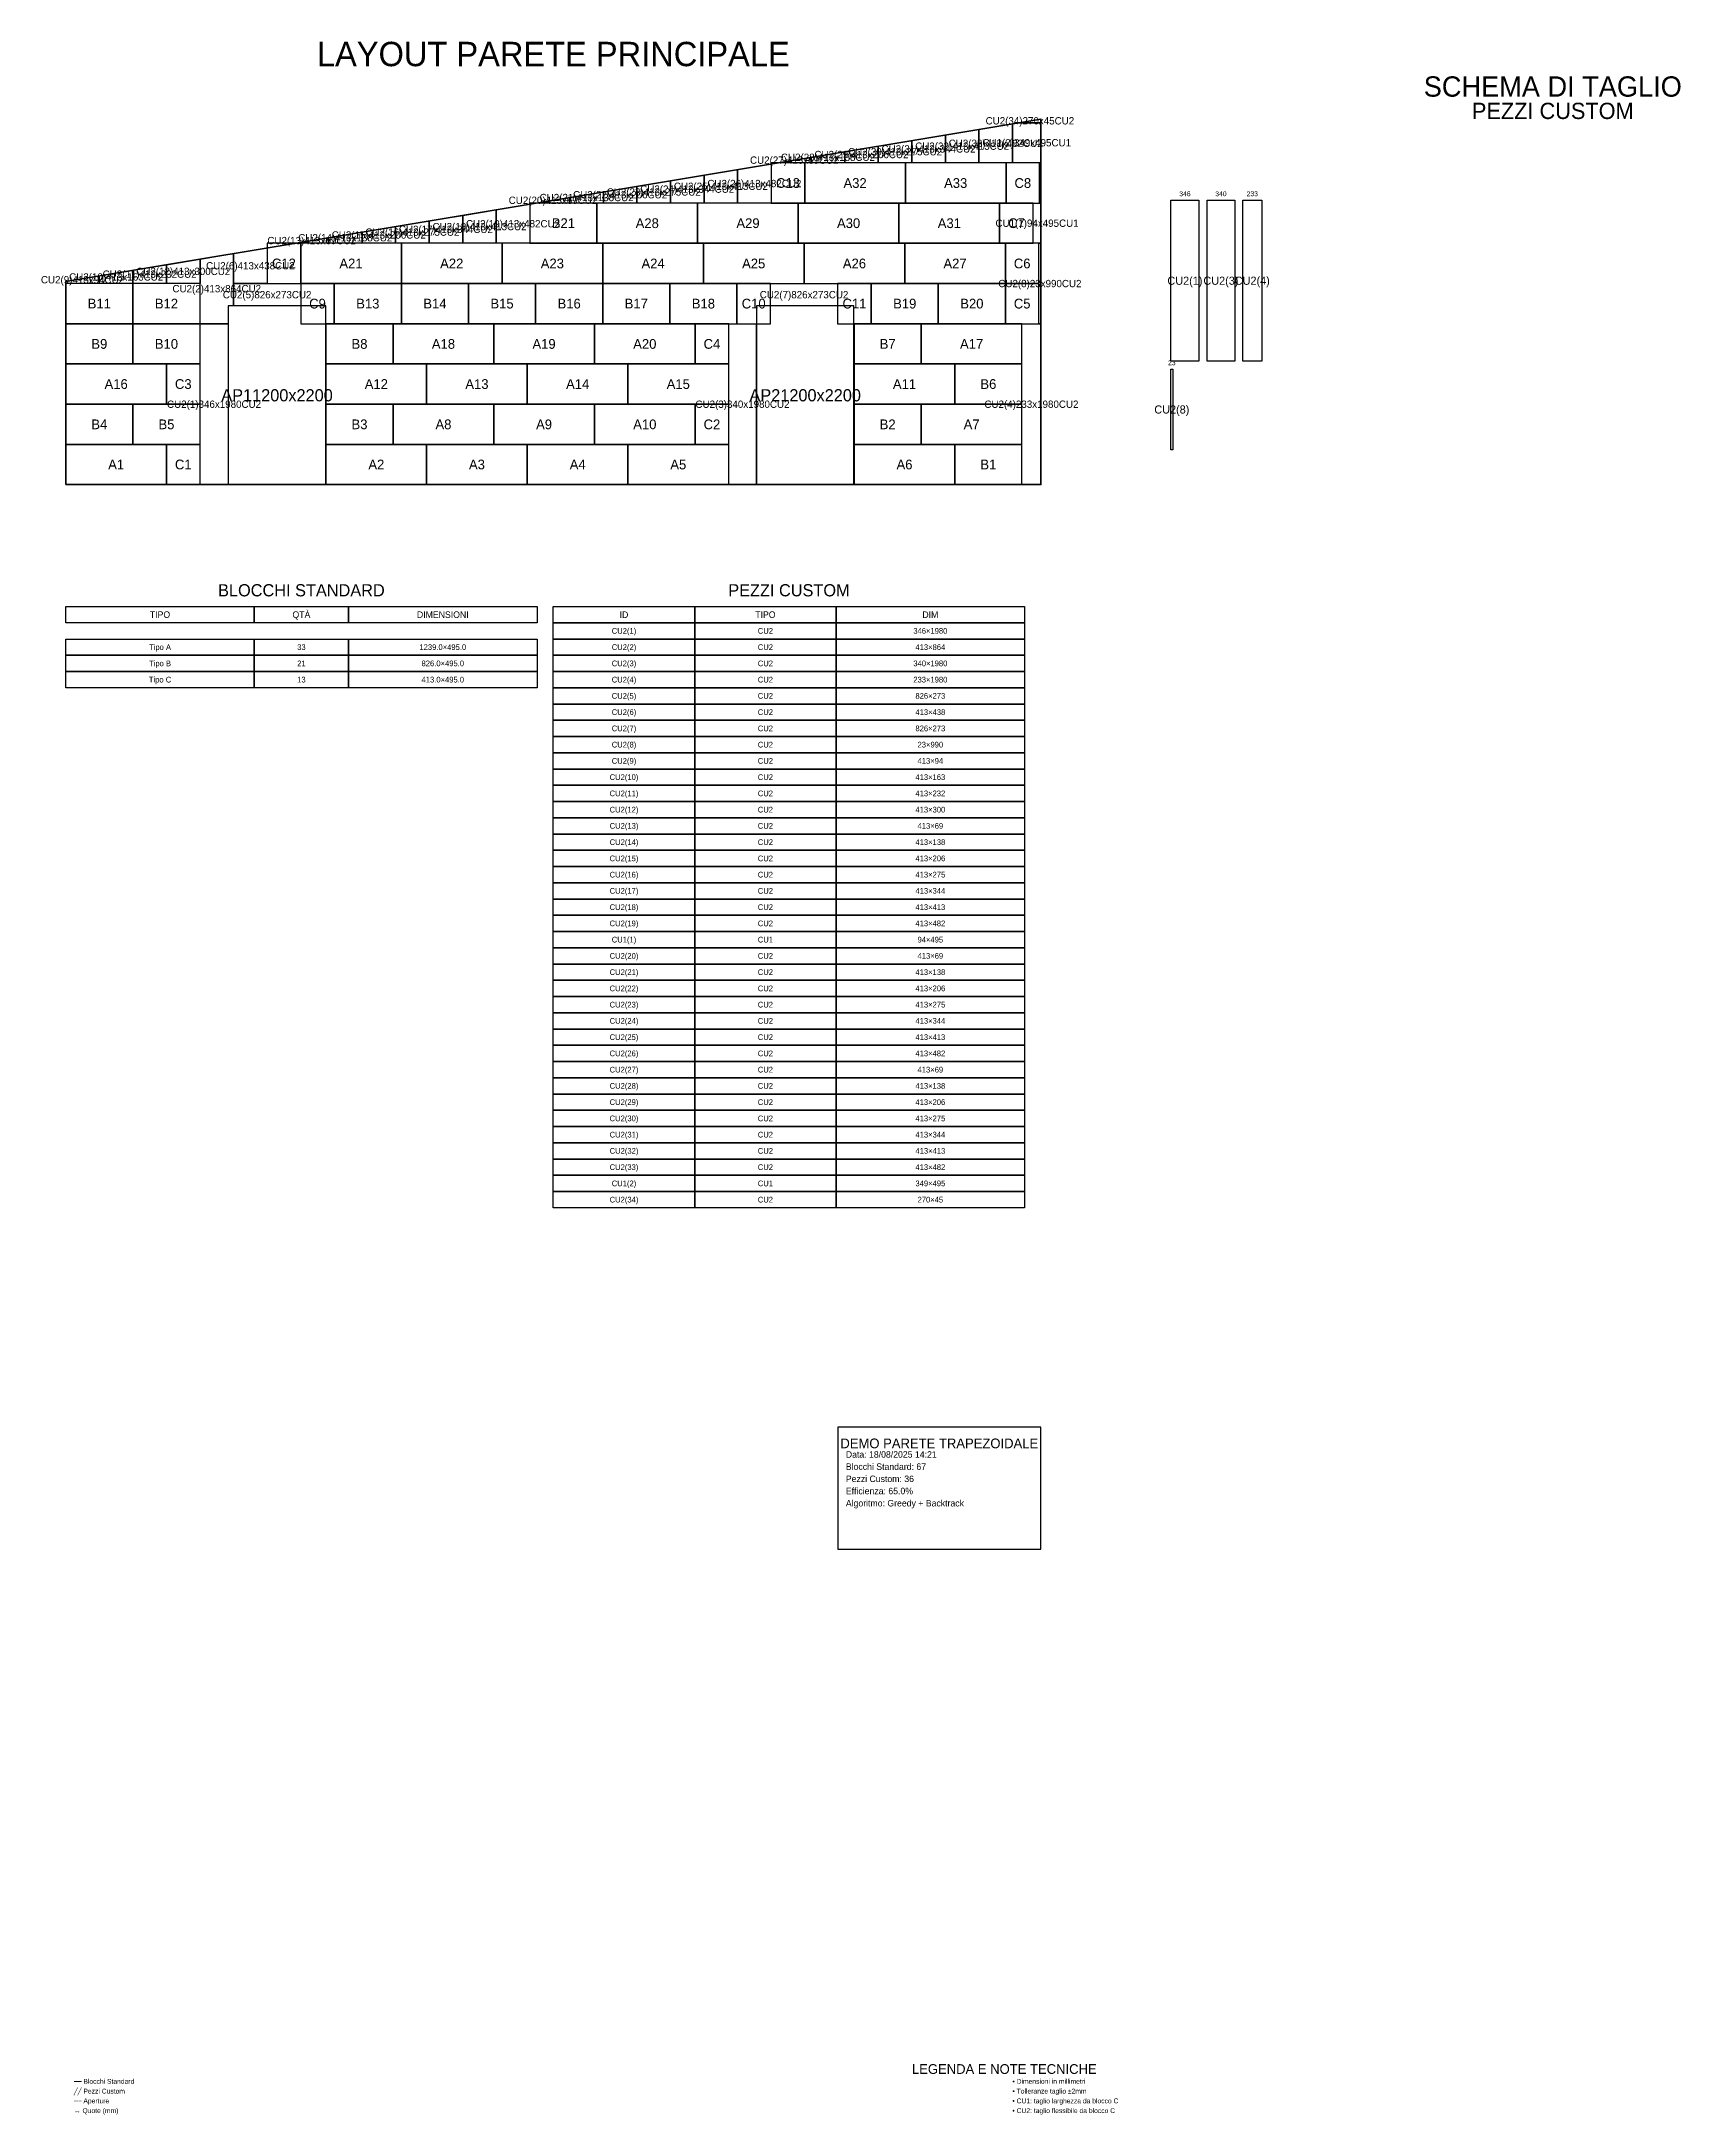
# Model space of a CAD drawing. Header units: metres. Extents: x -299 to 19872, y -20060 to 5454.
import ezdxf
from ezdxf.enums import TextEntityAlignment as Align

# ---------------------------------------------------------------- set-up
doc = ezdxf.new("R2010")
doc.units = ezdxf.units.M
for name, color, linetype in [('APERTURE', 1, 'Continuous'), ('BLOCCHI_CUSTOM', 3, 'Continuous'), ('BLOCCHI_STD', 7, 'Continuous'), ('CARTIGLIO', 7, 'Continuous'), ('PARETE', 5, 'Continuous'), ('QUOTE', 6, 'Continuous'), ('TAGLIO', 4, 'Continuous'), ('TESTI', 7, 'Continuous')]:
    doc.layers.add(name, color=color, linetype=linetype)

msp = doc.modelspace()

# ---------------------------------------------------------------- linework, layer by layer
at = {"layer": 'APERTURE'}
for points in [[(2000, 0), (3200, 0), (3200, 2200), (2000, 2200), (2000, 0)], [(8500, 0), (9700, 0), (9700, 2200), (8500, 2200), (8500, 0)]]:
    msp.add_lwpolyline(points, close=True, dxfattribs=at)
at = {"layer": 'BLOCCHI_CUSTOM'}
for points in [[(11238, 4373), (11238, 3960), (10825, 3960), (10825, 4304), (11238, 4373)], [(11651, 4442), (11651, 3960), (11238, 3960), (11238, 4373), (11651, 4442)], [(11730, 4455), (12000, 4455), (12000, 3960), (11651, 3960), (11651, 4442), (11730, 4455)], [(12000, 4500), (12000, 4455), (11730, 4455), (12000, 4500)], [(9173, 3960), (9173, 4029), (9586, 4098), (9586, 3960), (9173, 3960)], [(9586, 3960), (9586, 4098), (9999, 4166), (9999, 3960), (9586, 3960)], [(10412, 4235), (10412, 3960), (9999, 3960), (9999, 4166), (10412, 4235)], [(10825, 4304), (10825, 3960), (10412, 3960), (10412, 4235), (10825, 4304)], [(8268, 3878), (8268, 3465), (7855, 3465), (7855, 3809), (8268, 3878)], [(8681, 3947), (8681, 3465), (8268, 3465), (8268, 3878), (8681, 3947)], [(8760, 3960), (9173, 4029), (9173, 3960), (8760, 3960)], [(6203, 3465), (6203, 3534), (6616, 3603), (6616, 3465), (6203, 3465)], [(7029, 3672), (7029, 3465), (6616, 3465), (6616, 3603), (7029, 3672)], [(7442, 3740), (7442, 3465), (7029, 3465), (7029, 3672), (7442, 3740)], [(7855, 3809), (7855, 3465), (7442, 3465), (7442, 3740), (7855, 3809)], [(5298, 3383), (5298, 2970), (4885, 2970), (4885, 3314), (5298, 3383)], [(5711, 3452), (5711, 2970), (5298, 2970), (5298, 3383), (5711, 3452)], [(5790, 3465), (6203, 3534), (6203, 3465), (5790, 3465)], [(11906, 2970), (11906, 3465), (12000, 3465), (12000, 2970), (11906, 2970)], [(3233, 2970), (3233, 3039), (3646, 3108), (3646, 2970), (3233, 2970)], [(3646, 2970), (3646, 3108), (4059, 3176), (4059, 2970), (3646, 2970)], [(4472, 3245), (4472, 2970), (4059, 2970), (4059, 3176), (4472, 3245)], [(4885, 3314), (4885, 2970), (4472, 2970), (4472, 3245), (4885, 3314)], [(1999, 2202), (1999, 2202), (1999, 2202), (1999, 2202), (1999, 2202), (1999, 2201), (1998, 2201), (1998, 2201), (1998, 2201), (1998, 2201), (1998, 2201), (1998, 2200), (1998, 2200), (1998, 2200), (1998, 1980), (1652, 1980), (1652, 2475), (1652, 2775), (2065, 2844), (2065, 2475), (2065, 2202), (2000, 2202), (2000, 2202), (2000, 2202), (1999, 2202)], [(2478, 2913), (2478, 2475), (2065, 2475), (2065, 2844), (2478, 2913)], [(2820, 2970), (3233, 3039), (3233, 2970), (2820, 2970)], [(12000, 1980), (11977, 1980), (11977, 2475), (11977, 2970), (12000, 2970), (12000, 2475), (12000, 1980)], [(413, 2569), (413, 2475), (0, 2475), (0, 2500), (413, 2569)], [(826, 2638), (826, 2475), (413, 2475), (413, 2569), (826, 2638)], [(1239, 2706), (1239, 2475), (826, 2475), (826, 2638), (1239, 2706)], [(1652, 2775), (1652, 2475), (1239, 2475), (1239, 2706), (1652, 2775)], [(2065, 2202), (2065, 2475), (2478, 2475), (2891, 2475), (2891, 2202), (2478, 2202), (2065, 2202)], [(8673, 2202), (8673, 2475), (9086, 2475), (9499, 2475), (9499, 2202), (9086, 2202), (8673, 2202)], [(1652, 495), (1652, 990), (1652, 1485), (1652, 1980), (1998, 1980), (1998, 1485), (1998, 990), (1998, 495), (1998, 0), (1652, 0), (1652, 495)], [(8158, 0), (8158, 495), (8158, 990), (8158, 1485), (8158, 1980), (8498, 1980), (8498, 1485), (8498, 990), (8498, 495), (8498, 0), (8158, 0)], [(11767, 0), (11767, 495), (11767, 990), (11767, 1485), (11767, 1980), (12000, 1980), (12000, 1485), (12000, 990), (12000, 495), (12000, 0), (11767, 0)]]:
    msp.add_lwpolyline(points, close=True, dxfattribs=at)
at = {"layer": 'BLOCCHI_STD'}
for points in [[(8681, 3465), (9094, 3465), (9094, 3960), (8681, 3960), (8681, 3465)], [(9094, 3465), (10333, 3465), (10333, 3960), (9094, 3960), (9094, 3465)], [(10333, 3465), (11572, 3465), (11572, 3960), (10333, 3960), (10333, 3465)], [(11572, 3465), (11985, 3465), (11985, 3960), (11572, 3960), (11572, 3465)], [(5711, 2970), (6537, 2970), (6537, 3465), (5711, 3465), (5711, 2970)], [(6537, 2970), (7776, 2970), (7776, 3465), (6537, 3465), (6537, 2970)], [(7776, 2970), (9015, 2970), (9015, 3465), (7776, 3465), (7776, 2970)], [(9015, 2970), (10254, 2970), (10254, 3465), (9015, 3465), (9015, 2970)], [(10254, 2970), (11493, 2970), (11493, 3465), (10254, 3465), (10254, 2970)], [(11493, 2970), (11906, 2970), (11906, 3465), (11493, 3465), (11493, 2970)], [(2478, 2475), (2891, 2475), (2891, 2970), (2478, 2970), (2478, 2475)], [(2891, 2475), (4130, 2475), (4130, 2970), (2891, 2970), (2891, 2475)], [(4130, 2475), (5369, 2475), (5369, 2970), (4130, 2970), (4130, 2475)], [(5369, 2475), (6608, 2475), (6608, 2970), (5369, 2970), (5369, 2475)], [(6608, 2475), (7847, 2475), (7847, 2970), (6608, 2970), (6608, 2475)], [(7847, 2475), (9086, 2475), (9086, 2970), (7847, 2970), (7847, 2475)], [(9086, 2475), (10325, 2475), (10325, 2970), (9086, 2970), (9086, 2475)], [(10325, 2475), (11564, 2475), (11564, 2970), (10325, 2970), (10325, 2475)], [(11564, 2475), (11977, 2475), (11977, 2970), (11564, 2970), (11564, 2475)], [(0, 1980), (826, 1980), (826, 2475), (0, 2475), (0, 1980)], [(826, 1980), (1652, 1980), (1652, 2475), (826, 2475), (826, 1980)], [(2891, 1980), (3304, 1980), (3304, 2475), (2891, 2475), (2891, 1980)], [(3304, 1980), (4130, 1980), (4130, 2475), (3304, 2475), (3304, 1980)], [(4130, 1980), (4956, 1980), (4956, 2475), (4130, 2475), (4130, 1980)], [(4956, 1980), (5782, 1980), (5782, 2475), (4956, 2475), (4956, 1980)], [(5782, 1980), (6608, 1980), (6608, 2475), (5782, 2475), (5782, 1980)], [(6608, 1980), (7434, 1980), (7434, 2475), (6608, 2475), (6608, 1980)], [(7434, 1980), (8260, 1980), (8260, 2475), (7434, 2475), (7434, 1980)], [(8260, 1980), (8673, 1980), (8673, 2475), (8260, 2475), (8260, 1980)], [(9499, 1980), (9912, 1980), (9912, 2475), (9499, 2475), (9499, 1980)], [(9912, 1980), (10738, 1980), (10738, 2475), (9912, 2475), (9912, 1980)], [(10738, 1980), (11564, 1980), (11564, 2475), (10738, 2475), (10738, 1980)], [(11564, 1980), (11977, 1980), (11977, 2475), (11564, 2475), (11564, 1980)], [(0, 1485), (826, 1485), (826, 1980), (0, 1980), (0, 1485)], [(826, 1485), (1652, 1485), (1652, 1980), (826, 1980), (826, 1485)], [(3202, 1485), (4028, 1485), (4028, 1980), (3202, 1980), (3202, 1485)], [(4028, 1485), (5267, 1485), (5267, 1980), (4028, 1980), (4028, 1485)], [(5267, 1485), (6506, 1485), (6506, 1980), (5267, 1980), (5267, 1485)], [(6506, 1485), (7745, 1485), (7745, 1980), (6506, 1980), (6506, 1485)], [(7745, 1485), (8158, 1485), (8158, 1980), (7745, 1980), (7745, 1485)], [(9702, 1485), (10528, 1485), (10528, 1980), (9702, 1980), (9702, 1485)], [(10528, 1485), (11767, 1485), (11767, 1980), (10528, 1980), (10528, 1485)], [(0, 990), (1239, 990), (1239, 1485), (0, 1485), (0, 990)], [(1239, 990), (1652, 990), (1652, 1485), (1239, 1485), (1239, 990)], [(3202, 990), (4441, 990), (4441, 1485), (3202, 1485), (3202, 990)], [(4441, 990), (5680, 990), (5680, 1485), (4441, 1485), (4441, 990)], [(5680, 990), (6919, 990), (6919, 1485), (5680, 1485), (5680, 990)], [(6919, 990), (8158, 990), (8158, 1485), (6919, 1485), (6919, 990)], [(9702, 990), (10941, 990), (10941, 1485), (9702, 1485), (9702, 990)], [(10941, 990), (11767, 990), (11767, 1485), (10941, 1485), (10941, 990)], [(0, 495), (826, 495), (826, 990), (0, 990), (0, 495)], [(826, 495), (1652, 495), (1652, 990), (826, 990), (826, 495)], [(3202, 495), (4028, 495), (4028, 990), (3202, 990), (3202, 495)], [(4028, 495), (5267, 495), (5267, 990), (4028, 990), (4028, 495)], [(5267, 495), (6506, 495), (6506, 990), (5267, 990), (5267, 495)], [(6506, 495), (7745, 495), (7745, 990), (6506, 990), (6506, 495)], [(7745, 495), (8158, 495), (8158, 990), (7745, 990), (7745, 495)], [(9702, 495), (10528, 495), (10528, 990), (9702, 990), (9702, 495)], [(10528, 495), (11767, 495), (11767, 990), (10528, 990), (10528, 495)], [(0, 0), (1239, 0), (1239, 495), (0, 495), (0, 0)], [(1239, 0), (1652, 0), (1652, 495), (1239, 495), (1239, 0)], [(3202, 0), (4441, 0), (4441, 495), (3202, 495), (3202, 0)], [(4441, 0), (5680, 0), (5680, 495), (4441, 495), (4441, 0)], [(5680, 0), (6919, 0), (6919, 495), (5680, 495), (5680, 0)], [(6919, 0), (8158, 0), (8158, 495), (6919, 495), (6919, 0)], [(9702, 0), (10941, 0), (10941, 495), (9702, 495), (9702, 0)], [(10941, 0), (11767, 0), (11767, 495), (10941, 495), (10941, 0)]]:
    msp.add_lwpolyline(points, dxfattribs=at)
at = {"layer": 'CARTIGLIO'}
for points in [[(0, -1500), (2320, -1500), (2320, -1700), (0, -1700), (0, -1500)], [(2320, -1500), (3480, -1500), (3480, -1700), (2320, -1700), (2320, -1500)], [(3480, -1500), (5800, -1500), (5800, -1700), (3480, -1700), (3480, -1500)], [(6000, -1500), (7740, -1500), (7740, -1700), (6000, -1700), (6000, -1500)], [(7740, -1500), (9480, -1500), (9480, -1700), (7740, -1700), (7740, -1500)], [(9480, -1500), (11800, -1500), (11800, -1700), (9480, -1700), (9480, -1500)], [(6000, -1700), (7740, -1700), (7740, -1900), (6000, -1900), (6000, -1700)], [(7740, -1700), (9480, -1700), (9480, -1900), (7740, -1900), (7740, -1700)], [(9480, -1700), (11800, -1700), (11800, -1900), (9480, -1900), (9480, -1700)], [(0, -1900), (2320, -1900), (2320, -2100), (0, -2100), (0, -1900)], [(2320, -1900), (3480, -1900), (3480, -2100), (2320, -2100), (2320, -1900)], [(3480, -1900), (5800, -1900), (5800, -2100), (3480, -2100), (3480, -1900)], [(6000, -1900), (7740, -1900), (7740, -2100), (6000, -2100), (6000, -1900)], [(7740, -1900), (9480, -1900), (9480, -2100), (7740, -2100), (7740, -1900)], [(9480, -1900), (11800, -1900), (11800, -2100), (9480, -2100), (9480, -1900)], [(0, -2100), (2320, -2100), (2320, -2300), (0, -2300), (0, -2100)], [(2320, -2100), (3480, -2100), (3480, -2300), (2320, -2300), (2320, -2100)], [(3480, -2100), (5800, -2100), (5800, -2300), (3480, -2300), (3480, -2100)], [(6000, -2100), (7740, -2100), (7740, -2300), (6000, -2300), (6000, -2100)], [(7740, -2100), (9480, -2100), (9480, -2300), (7740, -2300), (7740, -2100)], [(9480, -2100), (11800, -2100), (11800, -2300), (9480, -2300), (9480, -2100)], [(0, -2300), (2320, -2300), (2320, -2500), (0, -2500), (0, -2300)], [(2320, -2300), (3480, -2300), (3480, -2500), (2320, -2500), (2320, -2300)], [(3480, -2300), (5800, -2300), (5800, -2500), (3480, -2500), (3480, -2300)], [(6000, -2300), (7740, -2300), (7740, -2500), (6000, -2500), (6000, -2300)], [(6000, -2500), (7740, -2500), (7740, -2700), (6000, -2700), (6000, -2500)], [(7740, -2300), (9480, -2300), (9480, -2500), (7740, -2500), (7740, -2300)], [(7740, -2500), (9480, -2500), (9480, -2700), (7740, -2700), (7740, -2500)], [(9480, -2300), (11800, -2300), (11800, -2500), (9480, -2500), (9480, -2300)], [(9480, -2500), (11800, -2500), (11800, -2700), (9480, -2700), (9480, -2500)], [(6000, -2700), (7740, -2700), (7740, -2900), (6000, -2900), (6000, -2700)], [(7740, -2700), (9480, -2700), (9480, -2900), (7740, -2900), (7740, -2700)], [(9480, -2700), (11800, -2700), (11800, -2900), (9480, -2900), (9480, -2700)], [(6000, -2900), (7740, -2900), (7740, -3100), (6000, -3100), (6000, -2900)], [(7740, -2900), (9480, -2900), (9480, -3100), (7740, -3100), (7740, -2900)], [(9480, -2900), (11800, -2900), (11800, -3100), (9480, -3100), (9480, -2900)], [(6000, -3100), (7740, -3100), (7740, -3300), (6000, -3300), (6000, -3100)], [(6000, -3300), (7740, -3300), (7740, -3500), (6000, -3500), (6000, -3300)], [(7740, -3100), (9480, -3100), (9480, -3300), (7740, -3300), (7740, -3100)], [(7740, -3300), (9480, -3300), (9480, -3500), (7740, -3500), (7740, -3300)], [(9480, -3100), (11800, -3100), (11800, -3300), (9480, -3300), (9480, -3100)], [(9480, -3300), (11800, -3300), (11800, -3500), (9480, -3500), (9480, -3300)], [(6000, -3500), (7740, -3500), (7740, -3700), (6000, -3700), (6000, -3500)], [(7740, -3500), (9480, -3500), (9480, -3700), (7740, -3700), (7740, -3500)], [(9480, -3500), (11800, -3500), (11800, -3700), (9480, -3700), (9480, -3500)], [(6000, -3700), (7740, -3700), (7740, -3900), (6000, -3900), (6000, -3700)], [(7740, -3700), (9480, -3700), (9480, -3900), (7740, -3900), (7740, -3700)], [(9480, -3700), (11800, -3700), (11800, -3900), (9480, -3900), (9480, -3700)], [(6000, -3900), (7740, -3900), (7740, -4100), (6000, -4100), (6000, -3900)], [(7740, -3900), (9480, -3900), (9480, -4100), (7740, -4100), (7740, -3900)], [(9480, -3900), (11800, -3900), (11800, -4100), (9480, -4100), (9480, -3900)], [(6000, -4100), (7740, -4100), (7740, -4300), (6000, -4300), (6000, -4100)], [(6000, -4300), (7740, -4300), (7740, -4500), (6000, -4500), (6000, -4300)], [(7740, -4100), (9480, -4100), (9480, -4300), (7740, -4300), (7740, -4100)], [(7740, -4300), (9480, -4300), (9480, -4500), (7740, -4500), (7740, -4300)], [(9480, -4100), (11800, -4100), (11800, -4300), (9480, -4300), (9480, -4100)], [(9480, -4300), (11800, -4300), (11800, -4500), (9480, -4500), (9480, -4300)], [(6000, -4500), (7740, -4500), (7740, -4700), (6000, -4700), (6000, -4500)], [(7740, -4500), (9480, -4500), (9480, -4700), (7740, -4700), (7740, -4500)], [(9480, -4500), (11800, -4500), (11800, -4700), (9480, -4700), (9480, -4500)], [(6000, -4700), (7740, -4700), (7740, -4900), (6000, -4900), (6000, -4700)], [(7740, -4700), (9480, -4700), (9480, -4900), (7740, -4900), (7740, -4700)], [(9480, -4700), (11800, -4700), (11800, -4900), (9480, -4900), (9480, -4700)], [(6000, -4900), (7740, -4900), (7740, -5100), (6000, -5100), (6000, -4900)], [(6000, -5100), (7740, -5100), (7740, -5300), (6000, -5300), (6000, -5100)], [(7740, -4900), (9480, -4900), (9480, -5100), (7740, -5100), (7740, -4900)], [(7740, -5100), (9480, -5100), (9480, -5300), (7740, -5300), (7740, -5100)], [(9480, -4900), (11800, -4900), (11800, -5100), (9480, -5100), (9480, -4900)], [(9480, -5100), (11800, -5100), (11800, -5300), (9480, -5300), (9480, -5100)], [(6000, -5300), (7740, -5300), (7740, -5500), (6000, -5500), (6000, -5300)], [(7740, -5300), (9480, -5300), (9480, -5500), (7740, -5500), (7740, -5300)], [(9480, -5300), (11800, -5300), (11800, -5500), (9480, -5500), (9480, -5300)], [(6000, -5500), (7740, -5500), (7740, -5700), (6000, -5700), (6000, -5500)], [(7740, -5500), (9480, -5500), (9480, -5700), (7740, -5700), (7740, -5500)], [(9480, -5500), (11800, -5500), (11800, -5700), (9480, -5700), (9480, -5500)], [(6000, -5700), (7740, -5700), (7740, -5900), (6000, -5900), (6000, -5700)], [(7740, -5700), (9480, -5700), (9480, -5900), (7740, -5900), (7740, -5700)], [(9480, -5700), (11800, -5700), (11800, -5900), (9480, -5900), (9480, -5700)], [(6000, -5900), (7740, -5900), (7740, -6100), (6000, -6100), (6000, -5900)], [(6000, -6100), (7740, -6100), (7740, -6300), (6000, -6300), (6000, -6100)], [(7740, -5900), (9480, -5900), (9480, -6100), (7740, -6100), (7740, -5900)], [(7740, -6100), (9480, -6100), (9480, -6300), (7740, -6300), (7740, -6100)], [(9480, -5900), (11800, -5900), (11800, -6100), (9480, -6100), (9480, -5900)], [(9480, -6100), (11800, -6100), (11800, -6300), (9480, -6300), (9480, -6100)], [(6000, -6300), (7740, -6300), (7740, -6500), (6000, -6500), (6000, -6300)], [(7740, -6300), (9480, -6300), (9480, -6500), (7740, -6500), (7740, -6300)], [(9480, -6300), (11800, -6300), (11800, -6500), (9480, -6500), (9480, -6300)], [(6000, -6500), (7740, -6500), (7740, -6700), (6000, -6700), (6000, -6500)], [(7740, -6500), (9480, -6500), (9480, -6700), (7740, -6700), (7740, -6500)], [(9480, -6500), (11800, -6500), (11800, -6700), (9480, -6700), (9480, -6500)], [(6000, -6700), (7740, -6700), (7740, -6900), (6000, -6900), (6000, -6700)], [(7740, -6700), (9480, -6700), (9480, -6900), (7740, -6900), (7740, -6700)], [(9480, -6700), (11800, -6700), (11800, -6900), (9480, -6900), (9480, -6700)], [(6000, -6900), (7740, -6900), (7740, -7100), (6000, -7100), (6000, -6900)], [(6000, -7100), (7740, -7100), (7740, -7300), (6000, -7300), (6000, -7100)], [(7740, -6900), (9480, -6900), (9480, -7100), (7740, -7100), (7740, -6900)], [(7740, -7100), (9480, -7100), (9480, -7300), (7740, -7300), (7740, -7100)], [(9480, -6900), (11800, -6900), (11800, -7100), (9480, -7100), (9480, -6900)], [(9480, -7100), (11800, -7100), (11800, -7300), (9480, -7300), (9480, -7100)], [(6000, -7300), (7740, -7300), (7740, -7500), (6000, -7500), (6000, -7300)], [(7740, -7300), (9480, -7300), (9480, -7500), (7740, -7500), (7740, -7300)], [(9480, -7300), (11800, -7300), (11800, -7500), (9480, -7500), (9480, -7300)], [(6000, -7500), (7740, -7500), (7740, -7700), (6000, -7700), (6000, -7500)], [(7740, -7500), (9480, -7500), (9480, -7700), (7740, -7700), (7740, -7500)], [(9480, -7500), (11800, -7500), (11800, -7700), (9480, -7700), (9480, -7500)], [(6000, -7700), (7740, -7700), (7740, -7900), (6000, -7900), (6000, -7700)], [(6000, -7900), (7740, -7900), (7740, -8100), (6000, -8100), (6000, -7900)], [(7740, -7700), (9480, -7700), (9480, -7900), (7740, -7900), (7740, -7700)], [(7740, -7900), (9480, -7900), (9480, -8100), (7740, -8100), (7740, -7900)], [(9480, -7700), (11800, -7700), (11800, -7900), (9480, -7900), (9480, -7700)], [(9480, -7900), (11800, -7900), (11800, -8100), (9480, -8100), (9480, -7900)], [(6000, -8100), (7740, -8100), (7740, -8300), (6000, -8300), (6000, -8100)], [(7740, -8100), (9480, -8100), (9480, -8300), (7740, -8300), (7740, -8100)], [(9480, -8100), (11800, -8100), (11800, -8300), (9480, -8300), (9480, -8100)], [(6000, -8300), (7740, -8300), (7740, -8500), (6000, -8500), (6000, -8300)], [(7740, -8300), (9480, -8300), (9480, -8500), (7740, -8500), (7740, -8300)], [(9480, -8300), (11800, -8300), (11800, -8500), (9480, -8500), (9480, -8300)], [(6000, -8500), (7740, -8500), (7740, -8700), (6000, -8700), (6000, -8500)], [(7740, -8500), (9480, -8500), (9480, -8700), (7740, -8700), (7740, -8500)], [(9480, -8500), (11800, -8500), (11800, -8700), (9480, -8700), (9480, -8500)], [(6000, -8700), (7740, -8700), (7740, -8900), (6000, -8900), (6000, -8700)], [(7740, -8700), (9480, -8700), (9480, -8900), (7740, -8900), (7740, -8700)], [(9480, -8700), (11800, -8700), (11800, -8900), (9480, -8900), (9480, -8700)], [(9500, -13100), (12000, -13100), (12000, -11600), (9500, -11600), (9500, -13100)]]:
    msp.add_lwpolyline(points, dxfattribs=at)
at = {"layer": 'PARETE', "lineweight": 100}
msp.add_lwpolyline([(0, 0), (12000, 0), (12000, 4500), (0, 2500), (0, 0)], close=True, dxfattribs=at)
at = {"layer": 'TAGLIO'}
for points in [[(13600, 3500), (13946, 3500), (13946, 1520), (13600, 1520), (13600, 3500)], [(14046, 3500), (14386, 3500), (14386, 1520), (14046, 1520), (14046, 3500)], [(14486, 3500), (14719, 3500), (14719, 1520), (14486, 1520), (14486, 3500)], [(13600, 1420), (13623, 1420), (13623, 430), (13600, 430), (13600, 1420)]]:
    msp.add_lwpolyline(points, dxfattribs=at)

# ---------------------------------------------------------------- texts
at = {"layer": 'QUOTE'}
for s, p in [('346', (13773, 3580)), ('340', (14216, 3580)), ('233', (14602, 3580)), ('23', (13612, 1500))]:
    msp.add_text(s, height=60, dxfattribs=at).set_placement(p, align=Align.MIDDLE_CENTER)
at = {"layer": 'TESTI'}
for s, height, p in [('LAYOUT PARETE PRINCIPALE', 300, (6000, 5300)), ('SCHEMA DI TAGLIO', 250, (18300, 4900)), ('PEZZI CUSTOM', 200, (18300, 4600)), ('CU2(34)270x45CU2', 90, (11865, 4478)), ('CU2(29)413x206CU2', 90, (9792, 4063)), ('CU2(30)413x275CU2', 90, (10206, 4098)), ('CU2(31)413x344CU2', 90, (10618, 4132)), ('CU2(32)413x413CU2', 90, (11032, 4166)), ('CU2(33)413x482CU2', 90, (11444, 4201)), ('CU1(2)349x495CU1', 90, (11826, 4208)), ('CU2(27)413x69CU2', 90, (8966, 3994)), ('CU2(28)413x138CU2', 90, (9380, 4029)), ('CU2(21)413x138CU2', 90, (6410, 3534)), ('CU2(22)413x206CU2', 90, (6822, 3568)), ('CU2(23)413x275CU2', 90, (7236, 3602)), ('CU2(24)413x344CU2', 90, (7648, 3637)), ('CU2(25)413x413CU2', 90, (8062, 3672)), ('CU2(26)413x482CU2', 90, (8474, 3706)), ('C13', 120, (8888, 3712)), ('A32', 120, (9714, 3712)), ('A33', 120, (10952, 3712)), ('C8', 120, (11778, 3712)), ('CU2(20)413x69CU2', 90, (5996, 3500)), ('CU2(14)413x138CU2', 90, (3440, 3039)), ('CU2(15)413x206CU2', 90, (3852, 3073)), ('CU2(16)413x275CU2', 90, (4266, 3108)), ('CU2(17)413x344CU2', 90, (4678, 3142)), ('CU2(18)413x413CU2', 90, (5092, 3176)), ('CU2(19)413x482CU2', 90, (5504, 3211)), ('B21', 120, (6124, 3218)), ('A28', 120, (7156, 3218)), ('A29', 120, (8396, 3218)), ('A30', 120, (9634, 3218)), ('A31', 120, (10874, 3218)), ('CU1(1)94x495CU1', 90, (11953, 3218)), ('C7', 120, (11700, 3218)), ('CU2(13)413x69CU2', 90, (3026, 3004)), ('CU2(9)413x94CU2', 90, (206, 2522)), ('CU2(10)413x163CU2', 90, (620, 2556)), ('CU2(11)413x232CU2', 90, (1032, 2591)), ('CU2(12)413x300CU2', 90, (1446, 2625)), ('CU2(6)413x438CU2', 90, (2272, 2694)), ('C12', 120, (2684, 2722)), ('A21', 120, (3510, 2722)), ('A22', 120, (4750, 2722)), ('A23', 120, (5988, 2722)), ('A24', 120, (7228, 2722)), ('A25', 120, (8466, 2722)), ('A26', 120, (9706, 2722)), ('A27', 120, (10944, 2722)), ('C6', 120, (11770, 2722)), ('CU2(1)', 100, (13773, 2510)), ('CU2(3)', 100, (14216, 2510)), ('CU2(4)', 100, (14602, 2510)), ('CU2(2)413x864CU2', 90, (1858, 2412)), ('CU2(5)826x273CU2', 90, (2478, 2338)), ('CU2(7)826x273CU2', 90, (9086, 2338)), ('CU2(8)23x990CU2', 90, (11988, 2475)), ('B11', 120, (413, 2228)), ('B12', 120, (1239, 2228)), ('C9', 120, (3098, 2228)), ('B13', 120, (3717, 2228)), ('B14', 120, (4543, 2228)), ('B15', 120, (5369, 2228)), ('B16', 120, (6195, 2228)), ('B17', 120, (7021, 2228)), ('B18', 120, (7847, 2228)), ('C10', 120, (8466, 2228)), ('C11', 120, (9706, 2228)), ('B19', 120, (10325, 2228)), ('B20', 120, (11151, 2228)), ('C5', 120, (11770, 2228)), ('B9', 120, (413, 1732)), ('B10', 120, (1239, 1732)), ('B8', 120, (3615, 1732)), ('A18', 120, (4648, 1732)), ('A19', 120, (5886, 1732)), ('A20', 120, (7126, 1732)), ('C4', 120, (7952, 1732)), ('B7', 120, (10115, 1732)), ('A17', 120, (11148, 1732)), ('A16', 120, (620, 1238)), ('C3', 120, (1446, 1238)), ('A12', 120, (3822, 1238)), ('A13', 120, (5060, 1238)), ('A14', 120, (6300, 1238)), ('A15', 120, (7538, 1238)), ('A11', 120, (10322, 1238)), ('B6', 120, (11354, 1238)), ('CU2(1)346x1980CU2', 90, (1825, 990)), ('AP11200x2200', 150, (2600, 1100)), ('CU2(3)340x1980CU2', 90, (8328, 990)), ('AP21200x2200', 150, (9100, 1100)), ('CU2(4)233x1980CU2', 90, (11884, 990)), ('B4', 120, (413, 742)), ('B5', 120, (1239, 742)), ('B3', 120, (3615, 742)), ('A8', 120, (4648, 742)), ('A9', 120, (5886, 742)), ('A10', 120, (7126, 742)), ('C2', 120, (7952, 742)), ('B2', 120, (10115, 742)), ('A7', 120, (11148, 742)), ('CU2(8)', 100, (13612, 925)), ('A1', 120, (620, 248)), ('C1', 120, (1446, 248)), ('A2', 120, (3822, 248)), ('A3', 120, (5060, 248)), ('A4', 120, (6300, 248)), ('A5', 120, (7538, 248)), ('A6', 120, (10322, 248)), ('B1', 120, (11354, 248)), ('BLOCCHI STANDARD', 150, (2900, -1300)), ('PEZZI CUSTOM', 150, (8900, -1300)), ('TIPO', 80, (1160, -1600)), ('QTÀ', 80, (2900, -1600)), ('DIMENSIONI', 80, (4640, -1600)), ('CU2(1)', 70, (6870, -1800)), ('ID', 80, (6870, -1600)), ('TIPO', 80, (8610, -1600)), ('CU2', 70, (8610, -1800)), ('346×1980', 70, (10640, -1800)), ('DIM', 80, (10640, -1600)), ('Tipo A', 70, (1160, -2000)), ('33', 70, (2900, -2000)), ('1239.0×495.0', 70, (4640, -2000)), ('CU2(2)', 70, (6870, -2000)), ('CU2', 70, (8610, -2000)), ('413×864', 70, (10640, -2000)), ('Tipo B', 70, (1160, -2200)), ('21', 70, (2900, -2200)), ('826.0×495.0', 70, (4640, -2200)), ('CU2(3)', 70, (6870, -2200)), ('CU2', 70, (8610, -2200)), ('340×1980', 70, (10640, -2200)), ('Tipo C', 70, (1160, -2400)), ('13', 70, (2900, -2400)), ('413.0×495.0', 70, (4640, -2400)), ('CU2(4)', 70, (6870, -2400)), ('CU2', 70, (8610, -2400)), ('233×1980', 70, (10640, -2400)), ('CU2(5)', 70, (6870, -2600)), ('CU2(6)', 70, (6870, -2800)), ('CU2', 70, (8610, -2600)), ('CU2', 70, (8610, -2800)), ('413×438', 70, (10640, -2800)), ('826×273', 70, (10640, -2600)), ('CU2(7)', 70, (6870, -3000)), ('CU2', 70, (8610, -3000)), ('826×273', 70, (10640, -3000)), ('CU2(8)', 70, (6870, -3200)), ('CU2', 70, (8610, -3200)), ('23×990', 70, (10640, -3200)), ('CU2(10)', 70, (6870, -3600)), ('CU2(9)', 70, (6870, -3400)), ('CU2', 70, (8610, -3400)), ('CU2', 70, (8610, -3600)), ('413×163', 70, (10640, -3600)), ('413×94', 70, (10640, -3400)), ('CU2(11)', 70, (6870, -3800)), ('CU2', 70, (8610, -3800)), ('413×232', 70, (10640, -3800)), ('CU2(12)', 70, (6870, -4000)), ('CU2', 70, (8610, -4000)), ('413×300', 70, (10640, -4000)), ('CU2(13)', 70, (6870, -4200)), ('CU2', 70, (8610, -4200)), ('413×69', 70, (10640, -4200)), ('CU2(14)', 70, (6870, -4400)), ('CU2(15)', 70, (6870, -4600)), ('CU2', 70, (8610, -4400)), ('CU2', 70, (8610, -4600)), ('413×138', 70, (10640, -4400)), ('413×206', 70, (10640, -4600)), ('CU2(16)', 70, (6870, -4800)), ('CU2', 70, (8610, -4800)), ('413×275', 70, (10640, -4800)), ('CU2(17)', 70, (6870, -5000)), ('CU2', 70, (8610, -5000)), ('413×344', 70, (10640, -5000)), ('CU2(18)', 70, (6870, -5200)), ('CU2', 70, (8610, -5200)), ('413×413', 70, (10640, -5200)), ('CU2(19)', 70, (6870, -5400)), ('CU1(1)', 70, (6870, -5600)), ('CU2', 70, (8610, -5400)), ('CU1', 70, (8610, -5600)), ('413×482', 70, (10640, -5400)), ('94×495', 70, (10640, -5600)), ('CU2(20)', 70, (6870, -5800)), ('CU2', 70, (8610, -5800)), ('413×69', 70, (10640, -5800)), ('CU2(21)', 70, (6870, -6000)), ('CU2', 70, (8610, -6000)), ('413×138', 70, (10640, -6000)), ('CU2(22)', 70, (6870, -6200)), ('CU2(23)', 70, (6870, -6400)), ('CU2', 70, (8610, -6200)), ('CU2', 70, (8610, -6400)), ('413×206', 70, (10640, -6200)), ('413×275', 70, (10640, -6400)), ('CU2(24)', 70, (6870, -6600)), ('CU2', 70, (8610, -6600)), ('413×344', 70, (10640, -6600)), ('CU2(25)', 70, (6870, -6800)), ('CU2', 70, (8610, -6800)), ('413×413', 70, (10640, -6800)), ('CU2(26)', 70, (6870, -7000)), ('CU2', 70, (8610, -7000)), ('413×482', 70, (10640, -7000)), ('CU2(27)', 70, (6870, -7200)), ('CU2(28)', 70, (6870, -7400)), ('CU2', 70, (8610, -7200)), ('CU2', 70, (8610, -7400)), ('413×138', 70, (10640, -7400)), ('413×69', 70, (10640, -7200)), ('CU2(29)', 70, (6870, -7600)), ('CU2', 70, (8610, -7600)), ('413×206', 70, (10640, -7600)), ('CU2(30)', 70, (6870, -7800)), ('CU2', 70, (8610, -7800)), ('413×275', 70, (10640, -7800)), ('CU2(31)', 70, (6870, -8000)), ('CU2(32)', 70, (6870, -8200)), ('CU2', 70, (8610, -8000)), ('CU2', 70, (8610, -8200)), ('413×344', 70, (10640, -8000)), ('413×413', 70, (10640, -8200)), ('CU2(33)', 70, (6870, -8400)), ('CU2', 70, (8610, -8400)), ('413×482', 70, (10640, -8400)), ('CU1(2)', 70, (6870, -8600)), ('CU1', 70, (8610, -8600)), ('349×495', 70, (10640, -8600)), ('CU2(34)', 70, (6870, -8800)), ('CU2', 70, (8610, -8800)), ('270×45', 70, (10640, -8800)), ('DEMO PARETE TRAPEZOIDALE', 120, (10750, -11800)), ('LEGENDA E NOTE TECNICHE', 120, (11550, -19500))]:
    msp.add_text(s, height=height, dxfattribs=at).set_placement(p, align=Align.MIDDLE_CENTER)
for s, height, p in [('Data: 18/08/2025 14:21', 80, (9600, -12000)), ('Blocchi Standard: 67', 80, (9600, -12150)), ('Pezzi Custom: 36', 80, (9600, -12300)), ('Algoritmo: Greedy + Backtrack', 80, (9600, -12600)), ('Efficienza: 65.0%', 80, (9600, -12450)), ('━━ Blocchi Standard', 60, (100, -19700)), ('• Dimensioni in millimetri', 60, (11650, -19700)), ('╱╱ Pezzi Custom', 60, (100, -19820)), ('┈┈ Aperture', 60, (100, -19940)), ('• Tolleranze taglio ±2mm', 60, (11650, -19820)), ('• CU1: taglio larghezza da blocco C', 60, (11650, -19940)), ('↔ Quote (mm)', 60, (100, -20060)), ('• CU2: taglio flessibile da blocco C', 60, (11650, -20060))]:
    msp.add_text(s, height=height, dxfattribs=at).set_placement(p, align=Align.BOTTOM_LEFT)

doc.saveas('drawing.dxf')
